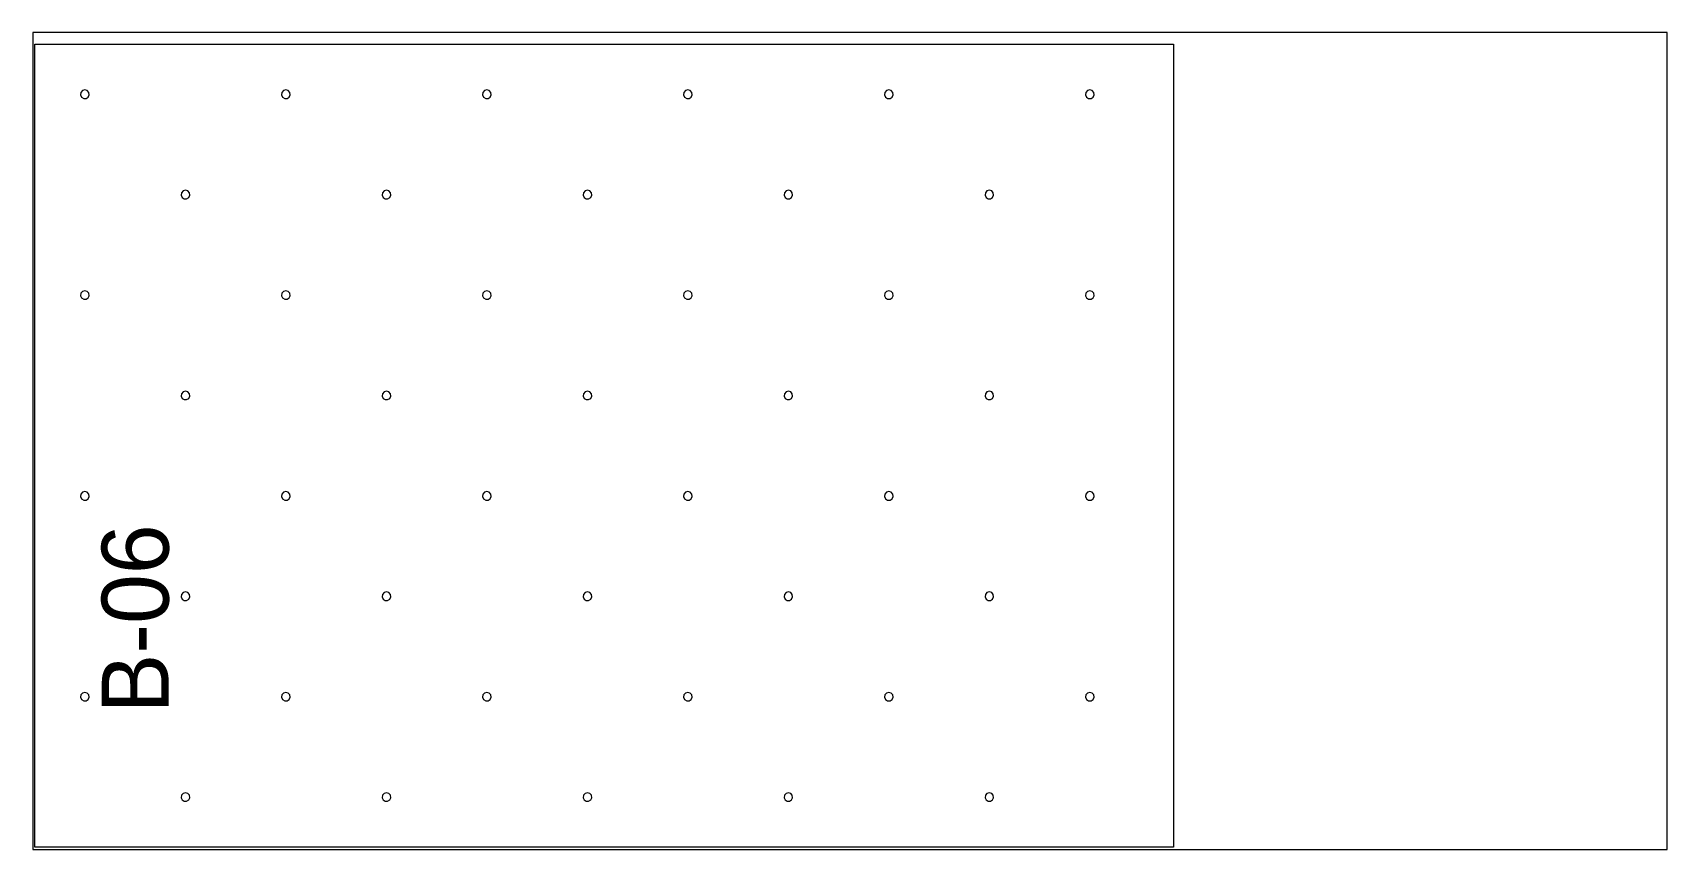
# Model space of a CAD drawing. Extents: x 0 to 287620, y 0 to 1220.
# Drawn here: x 138180 to 140620, y 0 to 1220 of the extents above; entities that cross this region are included whole.
import ezdxf

# ---------------------------------------------------------------- set-up
doc = ezdxf.new("R2010")
doc.units = 0
doc.header["$MEASUREMENT"] = 0
for name, color, linetype, lineweight in [('CUSTOM', 7, 'CONTINUOUS', 0), ('drilling', 7, 'CONTINUOUS', 0), ('FINAL', 7, 'CONTINUOUS', 0)]:
    doc.layers.add(name, color=color, linetype=linetype, lineweight=lineweight)

msp = doc.modelspace()

# ---------------------------------------------------------------- texts
at = {"layer": 'Final', "lineweight": 0}
msp.add_text('B-06', height=100, rotation=90, dxfattribs=at).set_placement((138383, 203))

# ---------------------------------------------------------------- linework, layer by layer
at = {"layer": 'CUSTOM', "lineweight": 0}
msp.add_lwpolyline([(138180, 0), (140620, 0), (140620, 1220), (138180, 1220)], close=True, dxfattribs=at)
at = {"layer": 'drilling', "lineweight": 0}
for points in [[(138258, 1134.5), (138254.5, 1133.5), (138252.1, 1130.7), (138251.6, 1127.1), (138253.1, 1123.7), (138256.2, 1121.8), (138259.8, 1121.8), (138262.9, 1123.7), (138264.4, 1127.1), (138263.9, 1130.7), (138261.5, 1133.5)], [(138558, 1134.5), (138554.5, 1133.5), (138552.1, 1130.7), (138551.6, 1127.1), (138553.1, 1123.7), (138556.2, 1121.8), (138559.8, 1121.8), (138562.9, 1123.7), (138564.4, 1127.1), (138563.9, 1130.7), (138561.5, 1133.5)], [(138858, 1134.5), (138854.5, 1133.5), (138852.1, 1130.7), (138851.6, 1127.1), (138853.1, 1123.7), (138856.2, 1121.8), (138859.8, 1121.8), (138862.9, 1123.7), (138864.4, 1127.1), (138863.9, 1130.7), (138861.5, 1133.5)], [(139158, 1134.5), (139154.5, 1133.5), (139152.1, 1130.7), (139151.6, 1127.1), (139153.1, 1123.7), (139156.2, 1121.8), (139159.8, 1121.8), (139162.9, 1123.7), (139164.4, 1127.1), (139163.9, 1130.7), (139161.5, 1133.5)], [(139458, 1134.5), (139454.5, 1133.5), (139452.1, 1130.7), (139451.6, 1127.1), (139453.1, 1123.7), (139456.2, 1121.8), (139459.8, 1121.8), (139462.9, 1123.7), (139464.4, 1127.1), (139463.9, 1130.7), (139461.5, 1133.5)], [(139758, 1134.5), (139754.5, 1133.5), (139752.1, 1130.7), (139751.6, 1127.1), (139753.1, 1123.7), (139756.2, 1121.8), (139759.8, 1121.8), (139762.9, 1123.7), (139764.4, 1127.1), (139763.9, 1130.7), (139761.5, 1133.5)], [(138408, 984.5), (138404.5, 983.5), (138402.1, 980.7), (138401.6, 977.1), (138403.1, 973.7), (138406.2, 971.8), (138409.8, 971.8), (138412.9, 973.7), (138414.4, 977.1), (138413.9, 980.7), (138411.5, 983.5)], [(138708, 984.5), (138704.5, 983.5), (138702.1, 980.7), (138701.6, 977.1), (138703.1, 973.7), (138706.2, 971.8), (138709.8, 971.8), (138712.9, 973.7), (138714.4, 977.1), (138713.9, 980.7), (138711.5, 983.5)], [(139008, 984.5), (139004.5, 983.5), (139002.1, 980.7), (139001.6, 977.1), (139003.1, 973.7), (139006.2, 971.8), (139009.8, 971.8), (139012.9, 973.7), (139014.4, 977.1), (139013.9, 980.7), (139011.5, 983.5)], [(139308, 984.5), (139304.5, 983.5), (139302.1, 980.7), (139301.6, 977.1), (139303.1, 973.7), (139306.2, 971.8), (139309.8, 971.8), (139312.9, 973.7), (139314.4, 977.1), (139313.9, 980.7), (139311.5, 983.5)], [(139608, 984.5), (139604.5, 983.5), (139602.1, 980.7), (139601.6, 977.1), (139603.1, 973.7), (139606.2, 971.8), (139609.8, 971.8), (139612.9, 973.7), (139614.4, 977.1), (139613.9, 980.7), (139611.5, 983.5)], [(138258, 834.5), (138254.5, 833.5), (138252.1, 830.7), (138251.6, 827.1), (138253.1, 823.7), (138256.2, 821.8), (138259.8, 821.8), (138262.9, 823.7), (138264.4, 827.1), (138263.9, 830.7), (138261.5, 833.5)], [(138558, 834.5), (138554.5, 833.5), (138552.1, 830.7), (138551.6, 827.1), (138553.1, 823.7), (138556.2, 821.8), (138559.8, 821.8), (138562.9, 823.7), (138564.4, 827.1), (138563.9, 830.7), (138561.5, 833.5)], [(138858, 834.5), (138854.5, 833.5), (138852.1, 830.7), (138851.6, 827.1), (138853.1, 823.7), (138856.2, 821.8), (138859.8, 821.8), (138862.9, 823.7), (138864.4, 827.1), (138863.9, 830.7), (138861.5, 833.5)], [(139158, 834.5), (139154.5, 833.5), (139152.1, 830.7), (139151.6, 827.1), (139153.1, 823.7), (139156.2, 821.8), (139159.8, 821.8), (139162.9, 823.7), (139164.4, 827.1), (139163.9, 830.7), (139161.5, 833.5)], [(139458, 834.5), (139454.5, 833.5), (139452.1, 830.7), (139451.6, 827.1), (139453.1, 823.7), (139456.2, 821.8), (139459.8, 821.8), (139462.9, 823.7), (139464.4, 827.1), (139463.9, 830.7), (139461.5, 833.5)], [(139758, 834.5), (139754.5, 833.5), (139752.1, 830.7), (139751.6, 827.1), (139753.1, 823.7), (139756.2, 821.8), (139759.8, 821.8), (139762.9, 823.7), (139764.4, 827.1), (139763.9, 830.7), (139761.5, 833.5)], [(138408, 684.5), (138404.5, 683.5), (138402.1, 680.7), (138401.6, 677.1), (138403.1, 673.7), (138406.2, 671.8), (138409.8, 671.8), (138412.9, 673.7), (138414.4, 677.1), (138413.9, 680.7), (138411.5, 683.5)], [(138708, 684.5), (138704.5, 683.5), (138702.1, 680.7), (138701.6, 677.1), (138703.1, 673.7), (138706.2, 671.8), (138709.8, 671.8), (138712.9, 673.7), (138714.4, 677.1), (138713.9, 680.7), (138711.5, 683.5)], [(139008, 684.5), (139004.5, 683.5), (139002.1, 680.7), (139001.6, 677.1), (139003.1, 673.7), (139006.2, 671.8), (139009.8, 671.8), (139012.9, 673.7), (139014.4, 677.1), (139013.9, 680.7), (139011.5, 683.5)], [(139308, 684.5), (139304.5, 683.5), (139302.1, 680.7), (139301.6, 677.1), (139303.1, 673.7), (139306.2, 671.8), (139309.8, 671.8), (139312.9, 673.7), (139314.4, 677.1), (139313.9, 680.7), (139311.5, 683.5)], [(139608, 684.5), (139604.5, 683.5), (139602.1, 680.7), (139601.6, 677.1), (139603.1, 673.7), (139606.2, 671.8), (139609.8, 671.8), (139612.9, 673.7), (139614.4, 677.1), (139613.9, 680.7), (139611.5, 683.5)], [(138258, 534.5), (138254.5, 533.5), (138252.1, 530.7), (138251.6, 527.1), (138253.1, 523.7), (138256.2, 521.8), (138259.8, 521.8), (138262.9, 523.7), (138264.4, 527.1), (138263.9, 530.7), (138261.5, 533.5)], [(138558, 534.5), (138554.5, 533.5), (138552.1, 530.7), (138551.6, 527.1), (138553.1, 523.7), (138556.2, 521.8), (138559.8, 521.8), (138562.9, 523.7), (138564.4, 527.1), (138563.9, 530.7), (138561.5, 533.5)], [(138858, 534.5), (138854.5, 533.5), (138852.1, 530.7), (138851.6, 527.1), (138853.1, 523.7), (138856.2, 521.8), (138859.8, 521.8), (138862.9, 523.7), (138864.4, 527.1), (138863.9, 530.7), (138861.5, 533.5)], [(139158, 534.5), (139154.5, 533.5), (139152.1, 530.7), (139151.6, 527.1), (139153.1, 523.7), (139156.2, 521.8), (139159.8, 521.8), (139162.9, 523.7), (139164.4, 527.1), (139163.9, 530.7), (139161.5, 533.5)], [(139458, 534.5), (139454.5, 533.5), (139452.1, 530.7), (139451.6, 527.1), (139453.1, 523.7), (139456.2, 521.8), (139459.8, 521.8), (139462.9, 523.7), (139464.4, 527.1), (139463.9, 530.7), (139461.5, 533.5)], [(139758, 534.5), (139754.5, 533.5), (139752.1, 530.7), (139751.6, 527.1), (139753.1, 523.7), (139756.2, 521.8), (139759.8, 521.8), (139762.9, 523.7), (139764.4, 527.1), (139763.9, 530.7), (139761.5, 533.5)], [(138408, 384.5), (138404.5, 383.5), (138402.1, 380.7), (138401.6, 377.1), (138403.1, 373.7), (138406.2, 371.8), (138409.8, 371.8), (138412.9, 373.7), (138414.4, 377.1), (138413.9, 380.7), (138411.5, 383.5)], [(138708, 384.5), (138704.5, 383.5), (138702.1, 380.7), (138701.6, 377.1), (138703.1, 373.7), (138706.2, 371.8), (138709.8, 371.8), (138712.9, 373.7), (138714.4, 377.1), (138713.9, 380.7), (138711.5, 383.5)], [(139008, 384.5), (139004.5, 383.5), (139002.1, 380.7), (139001.6, 377.1), (139003.1, 373.7), (139006.2, 371.8), (139009.8, 371.8), (139012.9, 373.7), (139014.4, 377.1), (139013.9, 380.7), (139011.5, 383.5)], [(139308, 384.5), (139304.5, 383.5), (139302.1, 380.7), (139301.6, 377.1), (139303.1, 373.7), (139306.2, 371.8), (139309.8, 371.8), (139312.9, 373.7), (139314.4, 377.1), (139313.9, 380.7), (139311.5, 383.5)], [(139608, 384.5), (139604.5, 383.5), (139602.1, 380.7), (139601.6, 377.1), (139603.1, 373.7), (139606.2, 371.8), (139609.8, 371.8), (139612.9, 373.7), (139614.4, 377.1), (139613.9, 380.7), (139611.5, 383.5)], [(138258, 234.5), (138254.5, 233.5), (138252.1, 230.7), (138251.6, 227.1), (138253.1, 223.7), (138256.2, 221.8), (138259.8, 221.8), (138262.9, 223.7), (138264.4, 227.1), (138263.9, 230.7), (138261.5, 233.5)], [(138558, 234.5), (138554.5, 233.5), (138552.1, 230.7), (138551.6, 227.1), (138553.1, 223.7), (138556.2, 221.8), (138559.8, 221.8), (138562.9, 223.7), (138564.4, 227.1), (138563.9, 230.7), (138561.5, 233.5)], [(138858, 234.5), (138854.5, 233.5), (138852.1, 230.7), (138851.6, 227.1), (138853.1, 223.7), (138856.2, 221.8), (138859.8, 221.8), (138862.9, 223.7), (138864.4, 227.1), (138863.9, 230.7), (138861.5, 233.5)], [(139158, 234.5), (139154.5, 233.5), (139152.1, 230.7), (139151.6, 227.1), (139153.1, 223.7), (139156.2, 221.8), (139159.8, 221.8), (139162.9, 223.7), (139164.4, 227.1), (139163.9, 230.7), (139161.5, 233.5)], [(139458, 234.5), (139454.5, 233.5), (139452.1, 230.7), (139451.6, 227.1), (139453.1, 223.7), (139456.2, 221.8), (139459.8, 221.8), (139462.9, 223.7), (139464.4, 227.1), (139463.9, 230.7), (139461.5, 233.5)], [(139758, 234.5), (139754.5, 233.5), (139752.1, 230.7), (139751.6, 227.1), (139753.1, 223.7), (139756.2, 221.8), (139759.8, 221.8), (139762.9, 223.7), (139764.4, 227.1), (139763.9, 230.7), (139761.5, 233.5)], [(138408, 84.5), (138404.5, 83.5), (138402.1, 80.7), (138401.6, 77.1), (138403.1, 73.7), (138406.2, 71.8), (138409.8, 71.8), (138412.9, 73.7), (138414.4, 77.1), (138413.9, 80.7), (138411.5, 83.5)], [(138708, 84.5), (138704.5, 83.5), (138702.1, 80.7), (138701.6, 77.1), (138703.1, 73.7), (138706.2, 71.8), (138709.8, 71.8), (138712.9, 73.7), (138714.4, 77.1), (138713.9, 80.7), (138711.5, 83.5)], [(139008, 84.5), (139004.5, 83.5), (139002.1, 80.7), (139001.6, 77.1), (139003.1, 73.7), (139006.2, 71.8), (139009.8, 71.8), (139012.9, 73.7), (139014.4, 77.1), (139013.9, 80.7), (139011.5, 83.5)], [(139308, 84.5), (139304.5, 83.5), (139302.1, 80.7), (139301.6, 77.1), (139303.1, 73.7), (139306.2, 71.8), (139309.8, 71.8), (139312.9, 73.7), (139314.4, 77.1), (139313.9, 80.7), (139311.5, 83.5)], [(139608, 84.5), (139604.5, 83.5), (139602.1, 80.7), (139601.6, 77.1), (139603.1, 73.7), (139606.2, 71.8), (139609.8, 71.8), (139612.9, 73.7), (139614.4, 77.1), (139613.9, 80.7), (139611.5, 83.5)]]:
    msp.add_lwpolyline(points, close=True, dxfattribs=at)
at = {"layer": 'Final', "lineweight": 0}
msp.add_lwpolyline([(138183, 3), (138183, 1203), (139883, 1203), (139883, 3)], close=True, dxfattribs=at)

msp.set_redraw_order([(e.dxf.handle, doc.entitydb.next_handle()) for e in msp.query("TEXT MTEXT ATTDEF DIMENSION ARC_DIMENSION")])  # texts and dimensions are drawn at this point

doc.saveas('drawing.dxf')
